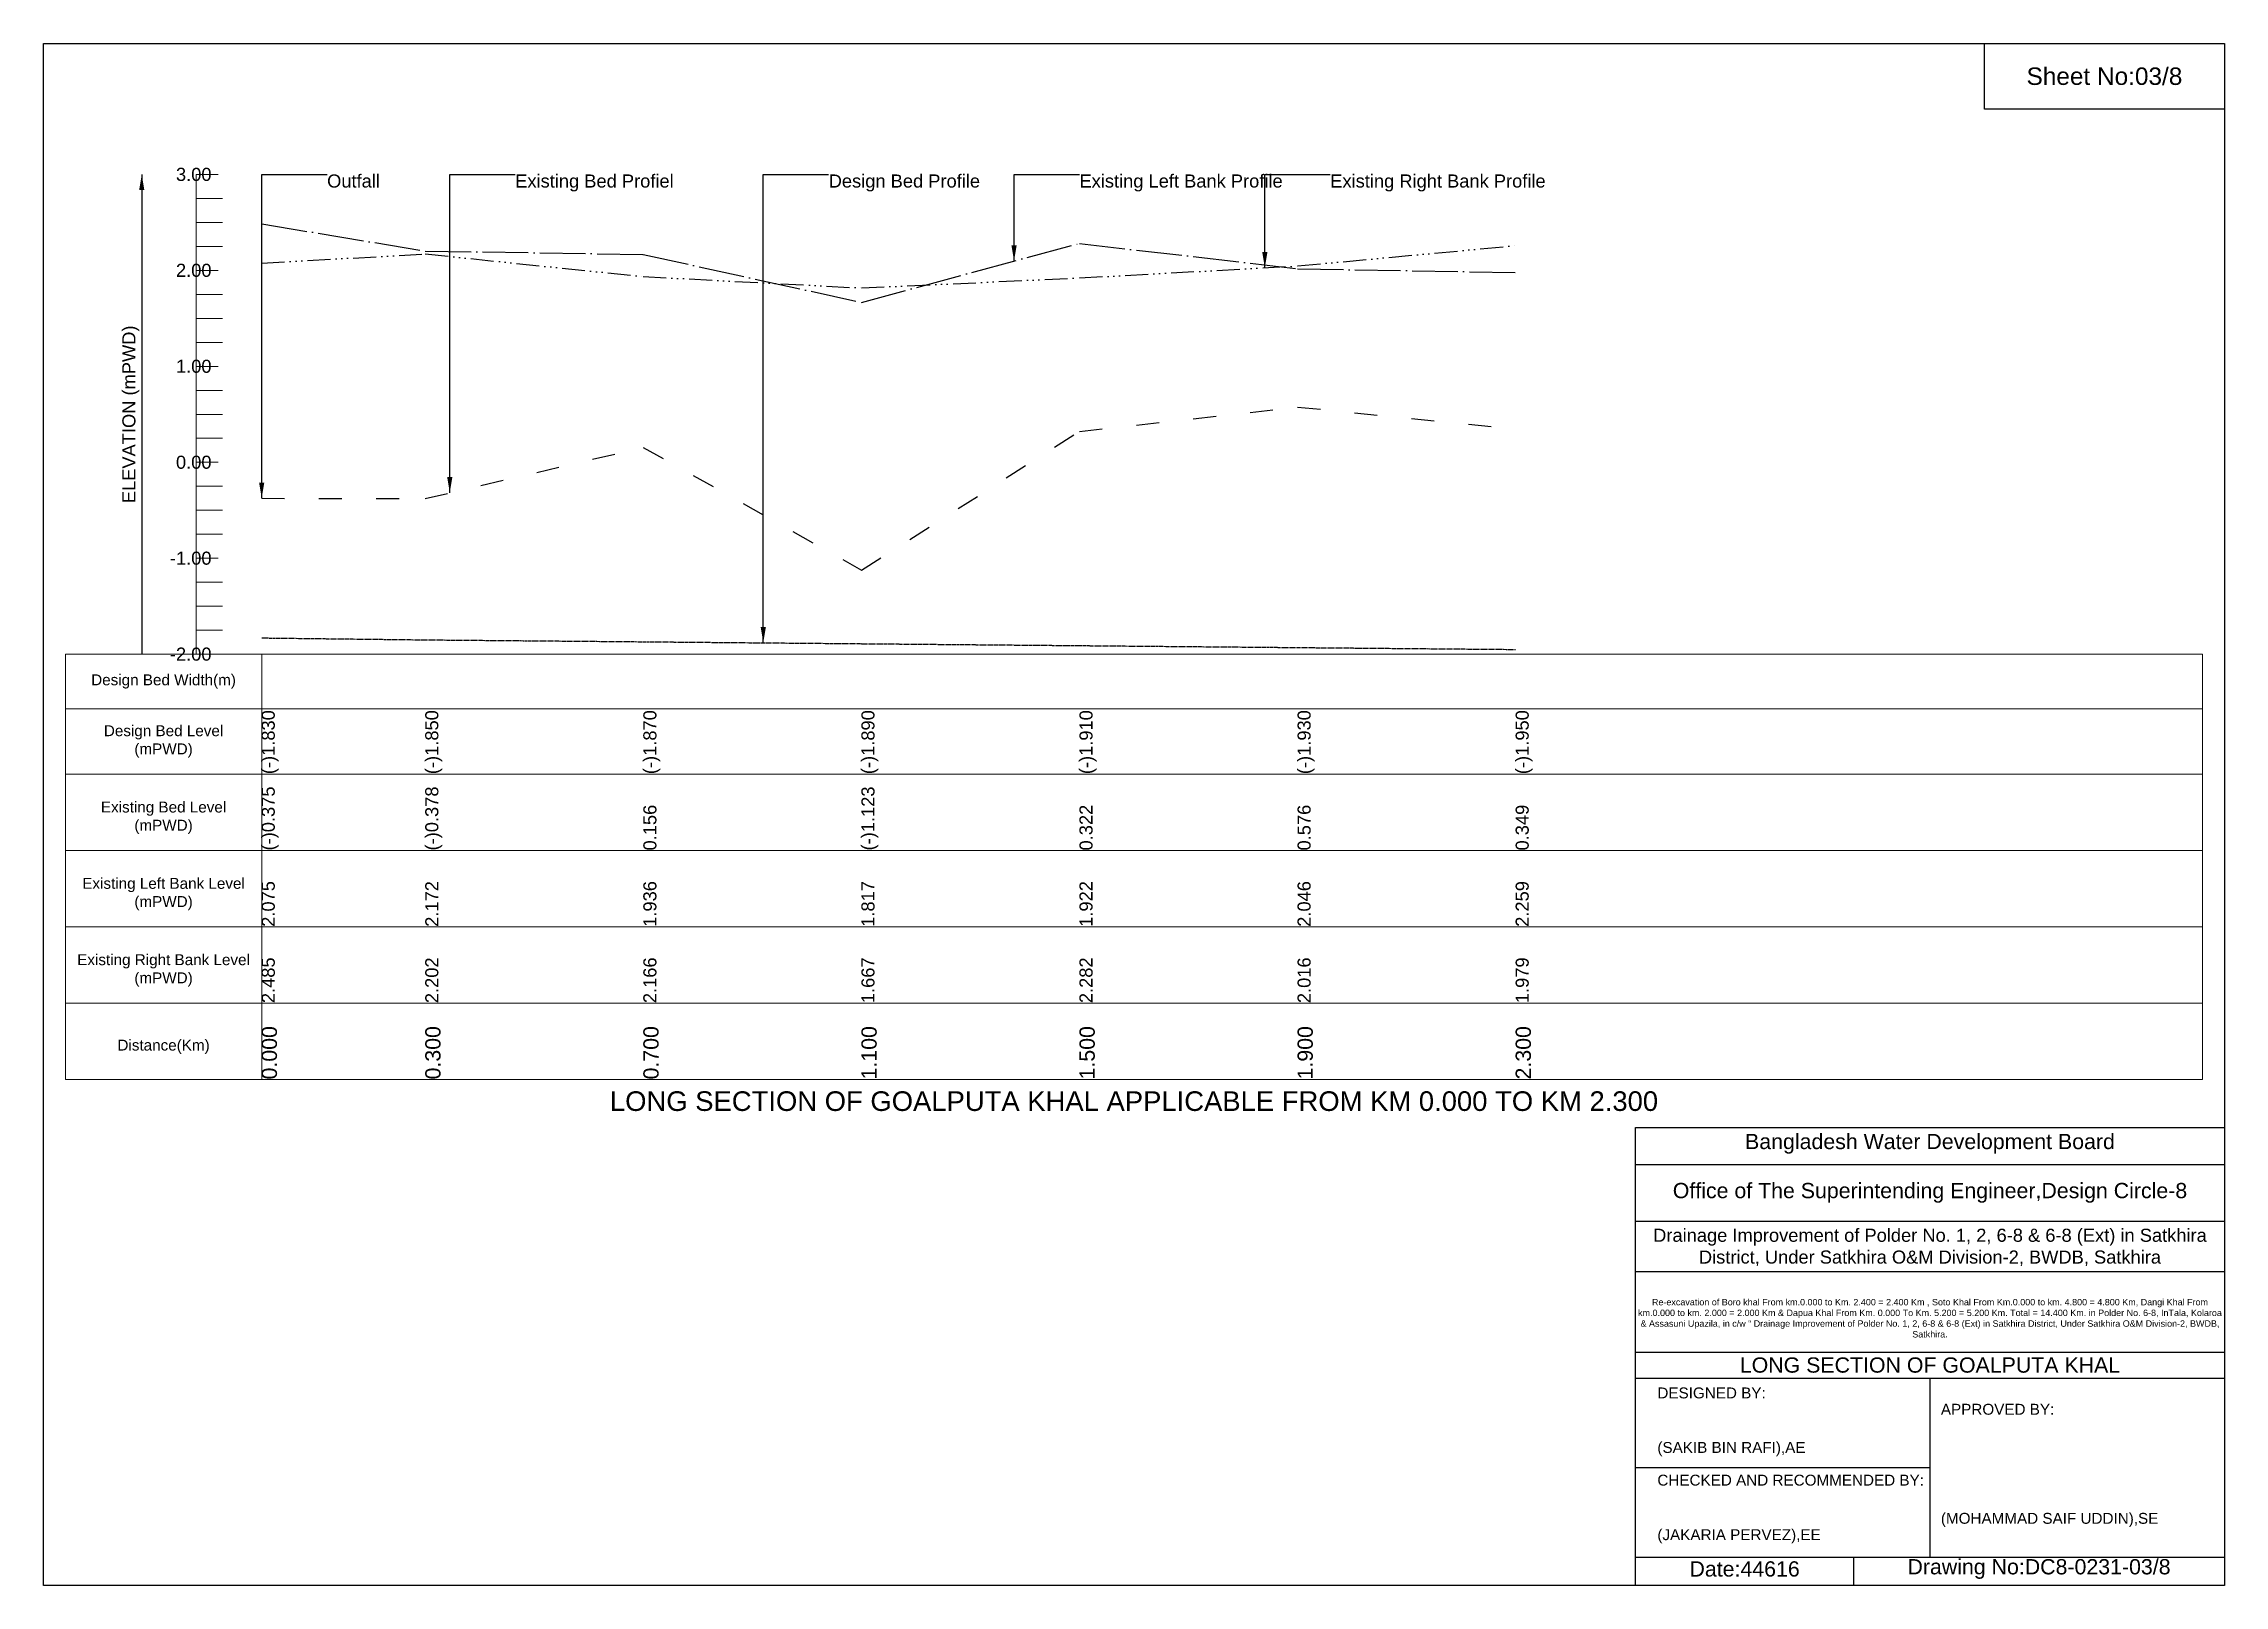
# Model space of a CAD drawing. Header units: inches. Extents: x 91000 to 278000, y -5656 to 20000.
# Drawn here: x 120000 to 128000, y -5656 to 0 of the extents above; entities that cross this region are included whole.
import ezdxf

# ---------------------------------------------------------------- set-up
doc = ezdxf.new("R2010")
doc.units = ezdxf.units.IN
doc.header["$LTSCALE"] = 7
doc.header["$MEASUREMENT"] = 0
for name, pattern in [('ACAD_ISO03W100', [30, 12, -18]), ('ACAD_ISO04W100', [30, 24, -3, 0, -3]), ('ACAD_ISO14W100', [24, 12, -3, 0, -3, 0, -3, 0, -3]), ('CENTER', [2, 1.25, -0.25, 0.25, -0.25])]:
    doc.linetypes.add(name, pattern=pattern)
for name, color, linetype, lineweight in [('Design Bed Level Long Section', 7, 'CENTER', 25), ('Existing Bed Level for Long Section', 7, 'ACAD_ISO03W100', 25), ('Existing Left Bank of Long section', 7, 'ACAD_ISO04W100', 25), ('Existing Right Bank of Long Section', 7, 'ACAD_ISO14W100', 25), ('Long Section Border', 7, 'Continuous', 9), ('Long Section Labels', 7, 'Continuous', 9), ('Vscale for Long Section', 7, 'Continuous', 9)]:
    doc.layers.add(name, color=color, linetype=linetype, lineweight=lineweight)
doc.styles.get("Standard").update_dxf_attribs({"font": 'arial.ttf'})
doc.dimstyles.get("Standard").update_dxf_attribs({"dimtxt": 0.18, "dimasz": 0.18, "dimexe": 0.18, "dimexo": 0.0625, "dimgap": 0.09, "dimtad": 0, "dimtih": 1, "dimtoh": 1, "dimdec": 4, "dimzin": 0, "dimdsep": 46, "dimtxsty": 'Standard', "dimcen": 0.09, "dimadec": 0, "dimazin": 0, "dimtfac": 1, "dimtdec": 4, "dimtofl": 0, "dimtmove": 0, "dimatfit": 3, "dimfxl": 1, "dimtolj": 1, "dimtzin": 0, "dimarcsym": 0})

msp = doc.modelspace()

# ---------------------------------------------------------------- texts
at = {"attachment_point": 5}
for s, insert, char_height in [('Sheet No:03/8', (127560, -120), 64), ('Bangladesh Water Development Board', (126920, -4036), 56), ('Office of The Superintending Engineer,Design Circle-8', (126920, -4216), 56)]:
    msp.add_mtext(s, dxfattribs=dict(at, insert=insert, char_height=char_height))
for s, insert, char_height, width, attachment_point in [('Drainage Improvement of Polder No. 1, 2, 6-8 & 6-8 (Ext) in Satkhira District, Under Satkhira O&M Division-2, BWDB, Satkhira', (126920, -4416), 48, 2240, 5), ('Re-excavation of Boro khal From km.0.000 to Km. 2.400 = 2.400 Km , Soto Khal From Km.0.000 to km. 4.800 = 4.800 Km, Dangi Khal From km.0.000 to km. 2.000 = 2.000 Km & Dapua Khal From Km. 0.000 To Km. 5.200 = 5.200 Km. Total = 14.400 Km. in Polder No. 6-8, InTala, Kolaroa & Assasuni Upazila, in c/w “ Drainage Improvement of Polder No. 1, 2, 6-8 & 6-8 (Ext) in Satkhira District, Under Satkhira O&M Division-2, BWDB, Satkhira.', (126920, -4676), 23.565, 2160, 5), ('LONG SECTION OF GOALPUTA KHAL', (126920, -4848), 56, 2240, 5), ('DESIGNED BY:^J^J^J(SAKIB BIN RAFI),AE', (125920, -5056), 40, 1120, 4), ('APPROVED BY:^J^J^J^J^J^J(MOHAMMAD SAIF UDDIN),SE', (126960, -5216), 40, 1120, 4), ('CHECKED AND RECOMMENDED BY:^J^J^J(JAKARIA PERVEZ),EE', (125920, -5376), 40, 1120, 4), ('Date:44616', (126240, -5596), 56, 1120, 5), ('Drawing No:DC8-0231-03/8', (127320, -5596), 56, 1760, 5)]:
    msp.add_mtext(s, dxfattribs=dict(insert=insert, char_height=char_height, width=width, attachment_point=attachment_point))
at = {"layer": 'Long Section Border', "attachment_point": 5}
for s, insert, char_height in [('Design Bed Width(m)', (120440, -2340), 40), ('Design Bed Level^J(mPWD)', (120440, -2560), 40), ('Existing Bed Level^J(mPWD)', (120440, -2840), 40), ('Existing Left Bank Level^J(mPWD)', (120440, -3120), 40), ('Existing Right Bank Level^J(mPWD)', (120440, -3400), 40), ('Distance(Km)', (120440, -3680), 40), ('LONG SECTION OF GOALPUTA KHAL APPLICABLE FROM KM 0.000 TO KM 2.300', (124000, -3880), 72)]:
    msp.add_mtext(s, dxfattribs=dict(at, insert=insert, char_height=char_height))
at = {"layer": 'Long Section Labels', "char_height": 48, "attachment_point": 1}
for s, insert in [('Outfall', (121040, -480)), ('Existing Bed Profiel', (121730, -480)), ('Design Bed Profile', (122880, -480)), ('Existing Left Bank Profile', (123800, -480)), ('Existing Right Bank Profile', (124720, -480))]:
    msp.add_mtext(s, dxfattribs=dict(at, insert=insert))
at = {"layer": 'Vscale for Long Section', "char_height": 48, "attachment_point": 6}
for s, insert in [('3.00', (120616, -480)), ('2.00', (120616, -832)), ('1.00', (120616, -1184)), ('0.00', (120616, -1536)), ('-1.00', (120616, -1888)), ('-2.00', (120616, -2240))]:
    msp.add_mtext(s, dxfattribs=dict(at, insert=insert))
at = {"layer": 'Vscale for Long Section', "rotation": 90}
for s, insert, char_height, attachment_point in [('ELEVATION (mPWD)', (120320, -1360), 48, 5), ('(-)1.830', (120800, -2680), 48, 1), ('(-)1.850', (121400, -2680), 48, 1), ('(-)1.870', (122200, -2680), 48, 1), ('(-)1.890', (123000, -2680), 48, 1), ('(-)1.910', (123800, -2680), 48, 1), ('(-)1.930', (124600, -2680), 48, 1), ('(-)1.950', (125400, -2680), 48, 1), ('(-)0.375', (120800, -2960), 48, 1), ('(-)0.378', (121400, -2960), 48, 1), ('0.156', (122200, -2960), 48, 1), ('(-)1.123', (123000, -2960), 48, 1), ('0.322', (123800, -2960), 48, 1), ('0.576', (124600, -2960), 48, 1), ('0.349', (125400, -2960), 48, 1), ('2.075', (120800, -3240), 48, 1), ('2.172', (121400, -3240), 48, 1), ('1.936', (122200, -3240), 48, 1), ('1.817', (123000, -3240), 48, 1), ('1.922', (123800, -3240), 48, 1), ('2.046', (124600, -3240), 48, 1), ('2.259', (125400, -3240), 48, 1), ('2.485', (120800, -3520), 48, 1), ('2.202', (121400, -3520), 48, 1), ('2.166', (122200, -3520), 48, 1), ('1.667', (123000, -3520), 48, 1), ('2.282', (123800, -3520), 48, 1), ('2.016', (124600, -3520), 48, 1), ('1.979', (125400, -3520), 48, 1), ('0.000', (120800, -3800), 56, 1), ('0.300', (121400, -3800), 56, 1), ('0.700', (122200, -3800), 56, 1), ('1.100', (123000, -3800), 56, 1), ('1.500', (123800, -3800), 56, 1), ('1.900', (124600, -3800), 56, 1), ('2.300', (125400, -3800), 56, 1)]:
    msp.add_mtext(s, dxfattribs=dict(at, insert=insert, char_height=char_height, attachment_point=attachment_point))

# ---------------------------------------------------------------- linework, layer by layer
for points in [[(120000, 0), (128000, 0), (128000, -5656), (120000, -5656)], [(127120, 0), (128000, 0), (128000, -240), (127120, -240)]]:
    msp.add_lwpolyline(points, close=True)
for points in [[(125840, -5656), (125840, -3976), (128000, -3976)], [(125840, -4112), (128000, -4112)], [(125840, -4320), (128000, -4320)], [(125840, -4504), (128000, -4504)], [(125840, -4800), (128000, -4800)], [(125840, -4896), (128000, -4896)], [(126920, -4896), (126920, -5552)], [(125840, -5224), (126920, -5224)], [(125840, -5552), (128000, -5552)], [(126640, -5552), (126640, -5656)]]:
    msp.add_lwpolyline(points)
at = {"layer": 'Design Bed Level Long Section'}
msp.add_lwpolyline([(120800, -2180.2), (121400, -2187.2), (122200, -2194.2), (123000, -2201.3), (123800, -2208.3), (124600, -2215.4), (125400, -2222.4)], dxfattribs=at)
at = {"layer": 'Existing Bed Level for Long Section'}
msp.add_lwpolyline([(120800, -1668), (121400, -1669.1), (122200, -1481.1), (123000, -1931.3), (123800, -1422.7), (124600, -1333.2), (125400, -1413.2)], dxfattribs=at)
at = {"layer": 'Existing Left Bank of Long section'}
msp.add_lwpolyline([(120800, -661.3), (121400, -760.9), (122200, -773.6), (123000, -949.2), (123800, -732.7), (124600, -826.4), (125400, -839.4)], dxfattribs=at)
at = {"layer": 'Existing Right Bank of Long Section'}
msp.add_lwpolyline([(120800, -805.6), (121400, -771.5), (122200, -854.5), (123000, -896.4), (123800, -859.5), (124600, -815.8), (125400, -740.8)], dxfattribs=at)
at = {"layer": 'Long Section Border'}
msp.add_lwpolyline([(120080, -2240), (127920, -2240), (127920, -3800), (120080, -3800)], close=True, dxfattribs=at)
for points in [[(120800, -2240), (120800, -3800)], [(120080, -2440), (127920, -2440)], [(120080, -2680), (127920, -2680)], [(120080, -2960), (127920, -2960)], [(120080, -3240), (127920, -3240)], [(120080, -3520), (127920, -3520)]]:
    msp.add_lwpolyline(points, dxfattribs=at)
at = {"layer": 'Vscale for Long Section'}
for points in [[(120560, -2240), (120560, -1888), (120560, -1536), (120560, -1184), (120560, -832), (120560, -480)], [(120560, -480), (120640, -480)], [(120560, -568), (120656, -568)], [(120560, -656), (120656, -656)], [(120560, -744), (120656, -744)], [(120560, -832), (120640, -832)], [(120560, -920), (120656, -920)], [(120560, -1008), (120656, -1008)], [(120560, -1096), (120656, -1096)], [(120560, -1184), (120640, -1184)], [(120560, -1272), (120656, -1272)], [(120560, -1360), (120656, -1360)], [(120560, -1448), (120656, -1448)], [(120560, -1536), (120640, -1536)], [(120560, -1624), (120656, -1624)], [(120560, -1712), (120656, -1712)], [(120560, -1800), (120656, -1800)], [(120560, -1888), (120640, -1888)], [(120560, -1976), (120656, -1976)], [(120560, -2064), (120656, -2064)], [(120560, -2152), (120656, -2152)], [(120560, -2240), (120640, -2240)]]:
    msp.add_lwpolyline(points, dxfattribs=at)

msp.set_redraw_order([(e.dxf.handle, doc.entitydb.next_handle()) for e in msp.query("TEXT MTEXT ATTDEF DIMENSION ARC_DIMENSION")])  # texts and dimensions are drawn at this point

# ---------------------------------------------------------------- leaders
at = {"layer": 'Long Section Labels', "annotation_type": 0, "has_hookline": 1, "hookline_direction": 0}
for points, text_width in [([(120800, -1668), (120800, -480), (121039.9, -480)], 185.8), ([(121490, -1647.9), (121490, -480), (121729.9, -480)], 571.4), ([(122640, -2198.1), (122640, -480), (122879.9, -480)], 547.4), ([(123560, -797.7), (123560, -480), (123799.9, -480)], 737.4), ([(124480, -822.4), (124480, -480), (124719.9, -480)], 782)]:
    msp.add_leader(points, dimstyle='Standard', override={"dimasz": 57.6}, dxfattribs=dict(at, text_width=text_width))
at = {"layer": 'Vscale for Long Section'}
msp.add_leader([(120360, -480), (120360, -2240)], dimstyle='Standard', override={"dimasz": 57.6}, dxfattribs=at)

doc.saveas('drawing.dxf')
